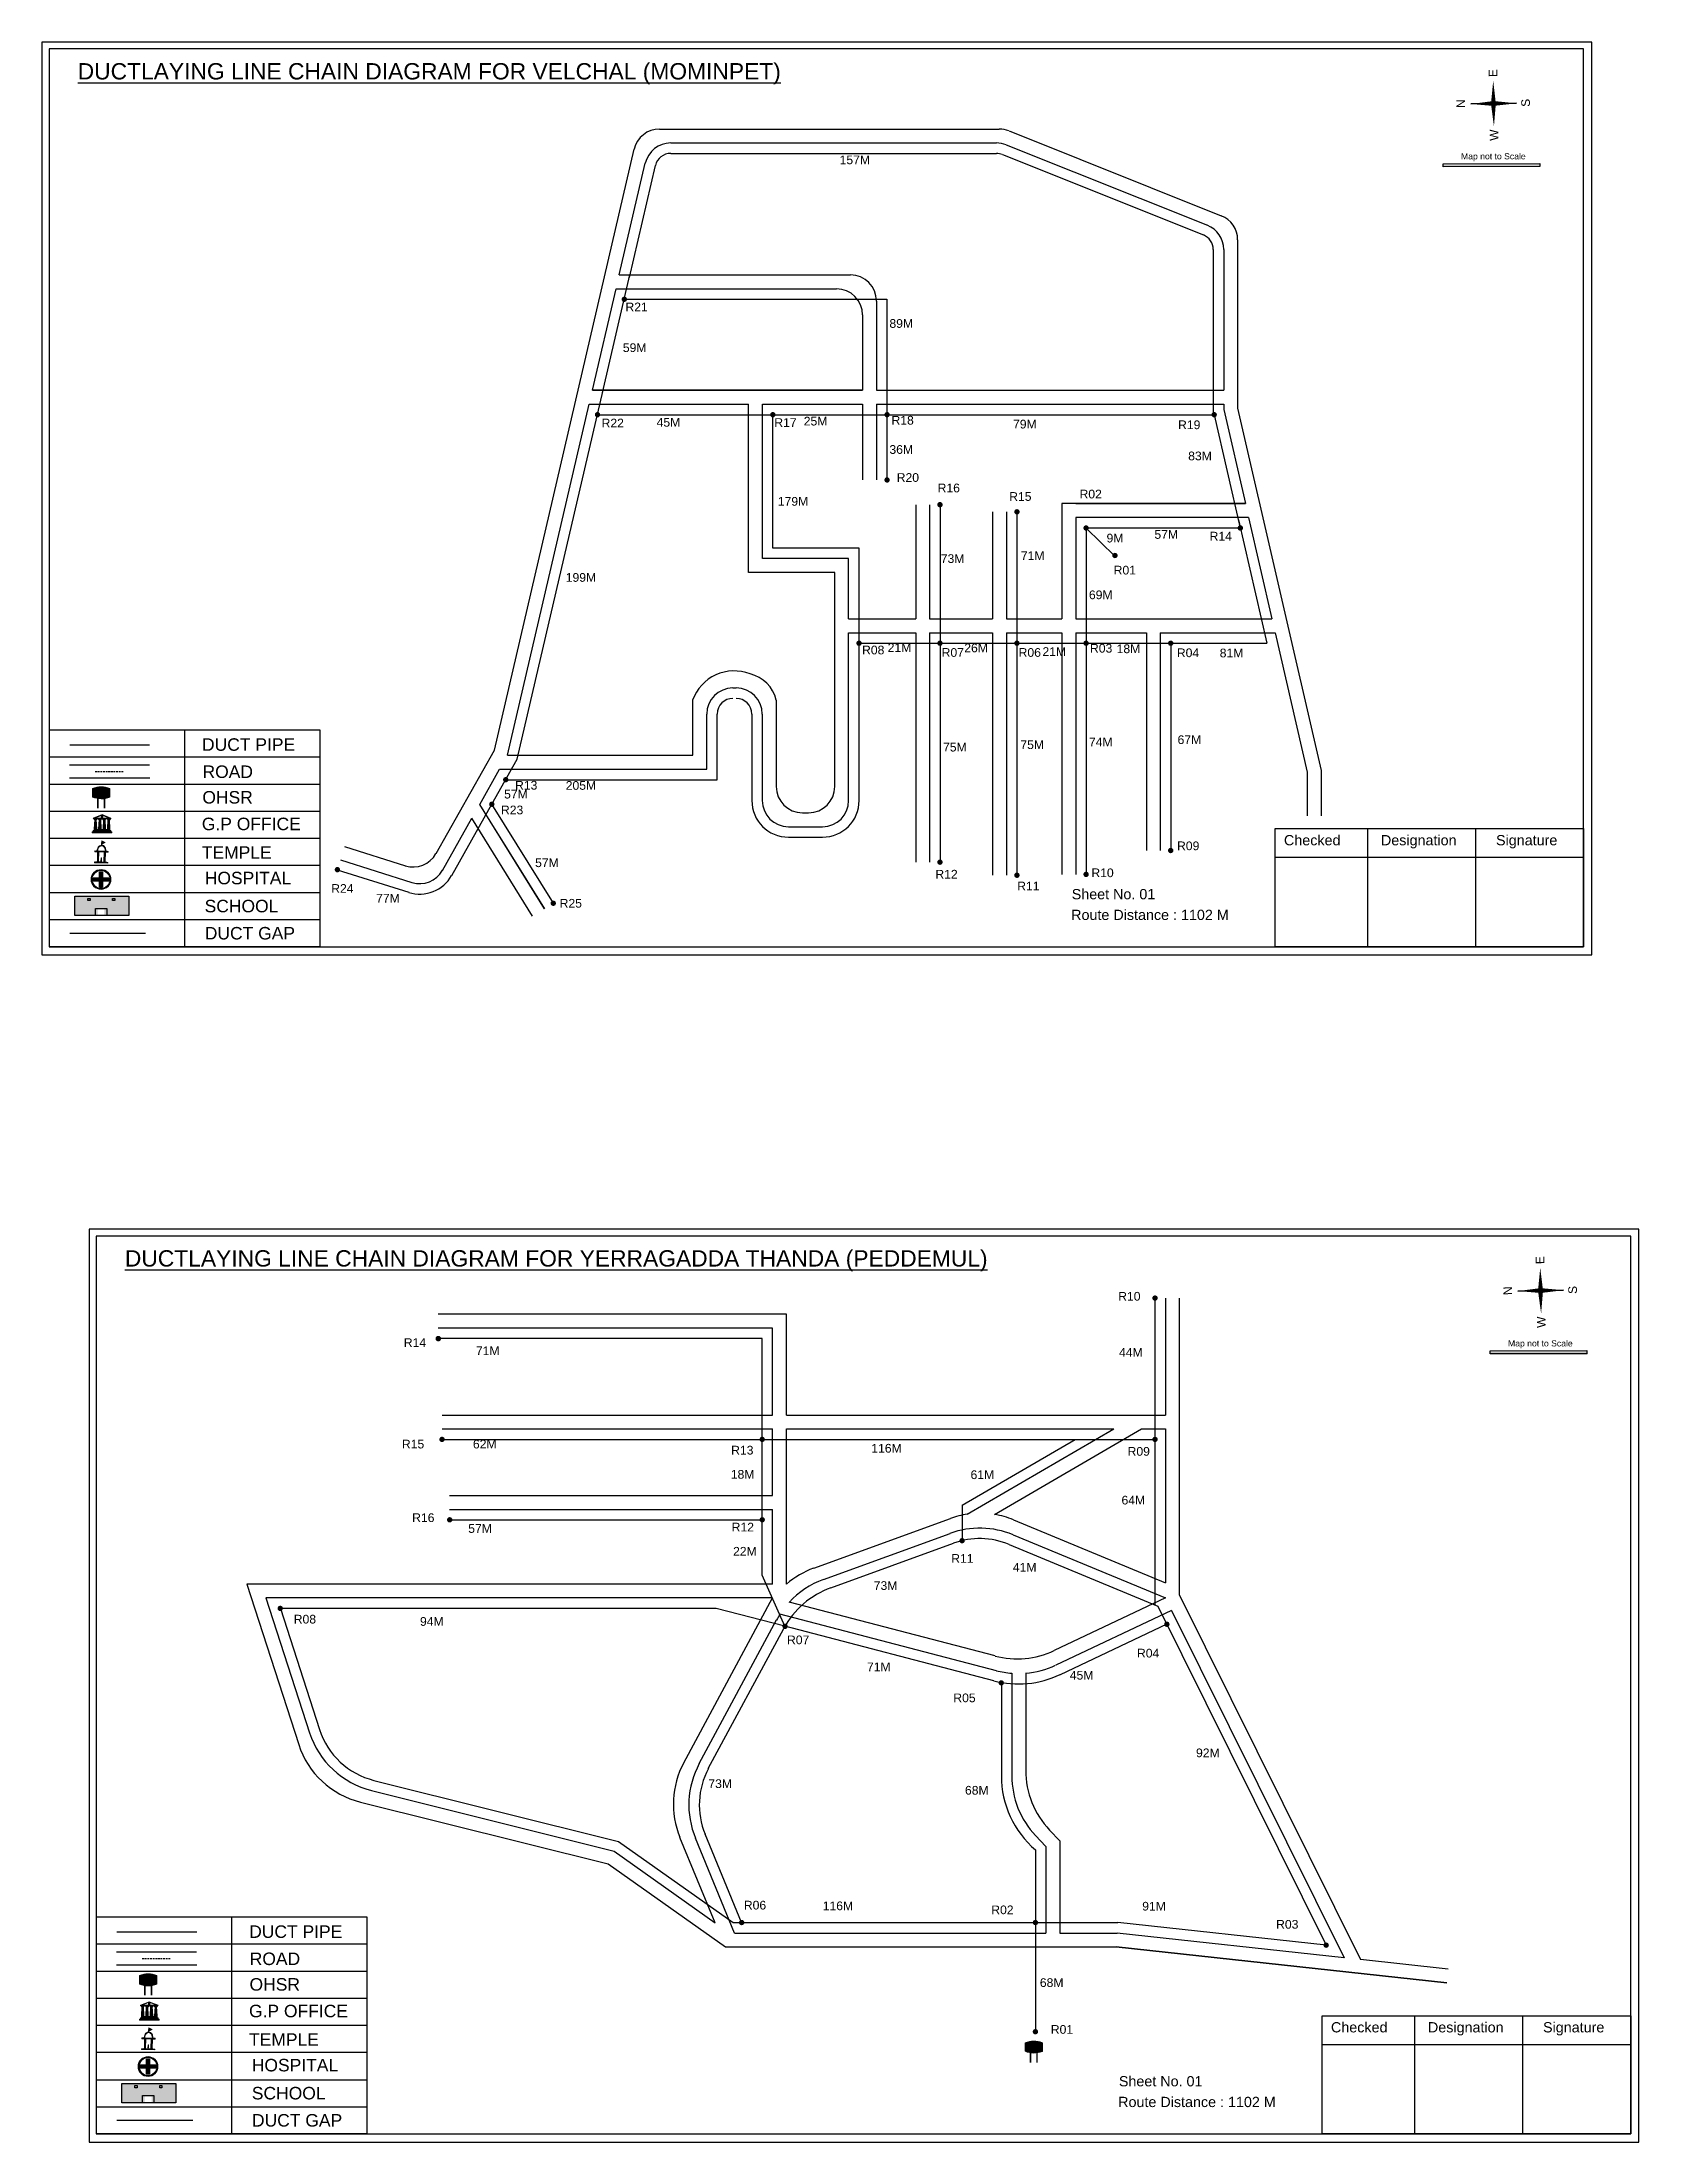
# Model space of a CAD drawing. Header units: inches. Extents: x 1000 to 5772, y 113 to 3122.
# Drawn here: x 1019 to 1937, y 1915 to 3122 of the extents above; entities that cross this region are included whole.
import ezdxf

# ---------------------------------------------------------------- set-up
doc = ezdxf.new("R2010")
doc.units = ezdxf.units.IN
doc.header["$MEASUREMENT"] = 0
doc.linetypes.add('DASHEDX2', pattern=[1.5, 1, -0.5])
for name, color, linetype in [('LANDMARK', 7, 'Continuous'), ('OHT', 7, 'Continuous'), ('pipe', 5, 'Continuous')]:
    doc.layers.add(name, color=color, linetype=linetype)
doc.styles.get("Standard").update_dxf_attribs({"font": 'arial.ttf'})

msp = doc.modelspace()

# ---------------------------------------------------------------- texts
at = {"color": 242, "true_color": 0xcd2027}
for s, p in [('%%UDUCTLAYING LINE CHAIN DIAGRAM FOR VELCHAL (MOMINPET)', (1039.8, 3100.2)), ('%%UDUCTLAYING LINE CHAIN DIAGRAM FOR YERRAGADDA THANDA (PEDDEMUL)', (1066.9, 2418.2))]:
    msp.add_text(s, height=9.375, dxfattribs=at).set_placement(p)
for s, p in [('E', (1855.2, 3101.6)), ('S', (1873.9, 3084.5)), ('N', (1836.6, 3083.8)), ('W', (1855.8, 3065)), ('E', (1882.2, 2419.6)), ('N', (1863.6, 2401.8)), ('S', (1900.9, 2402.5)), ('W', (1882.9, 2383))]:
    msp.add_text(s, height=4.95, rotation=91.0063).set_placement(p)
for s, height, p in [('157M', 5, (1477.4, 3051.5)), ('Map not to Scale', 3.542, (1834.3, 3054.3)), ('R21', 5, (1354.4, 2967)), ('89M', 5, (1506, 2957.5)), ('59M', 5, (1352.9, 2943.6)), ('R22', 5, (1340.7, 2900.3)), ('45M', 5, (1372.3, 2900.7)), ('R17', 5, (1439.9, 2900.6)), ('25M', 5, (1456.8, 2901.4)), ('R18', 5, (1507.2, 2901.9)), ('79M', 5, (1577, 2899.7)), ('R19', 5, (1671.8, 2899.3)), ('36M', 5, (1506, 2885.1)), ('83M', 5, (1677.6, 2881.4)), ('R20', 5, (1510.2, 2869)), ('179M', 5, (1441.9, 2855.3)), ('R16', 5, (1533.7, 2863)), ('R15', 5, (1574.8, 2858.1)), ('R02', 5, (1615.2, 2859.5)), ('9M', 5, (1630.7, 2834.2)), ('57M', 5, (1658.2, 2836.3)), ('R14', 5, (1689.9, 2835.3)), ('73M', 5, (1535.5, 2822.4)), ('71M', 5, (1581.5, 2824.1)), ('199M', 5, (1320.1, 2811.6)), ('R01', 5, (1634.8, 2815.8)), ('69M', 5, (1620.6, 2801.6)), ('R08', 5, (1490.3, 2769.9)), ('21M', 5, (1505, 2771.3)), ('26M', 5, (1549, 2771.1)), ('R03', 5, (1621.2, 2770.9)), ('18M', 5, (1636.5, 2770.6)), ('R07', 5, (1536, 2768.5)), ('R06', 5, (1580.2, 2768.5)), ('21M', 5, (1593.9, 2769)), ('R04', 5, (1671.1, 2768.3)), ('81M', 5, (1695.7, 2768.2)), ('DUCT PIPE', 7.18, (1111.2, 2714.5)), ('75M', 5, (1536.8, 2714.1)), ('75M', 5, (1581.2, 2715.5)), ('74M', 5, (1620.6, 2717)), ('67M', 5, (1671.5, 2718.4)), ('ROAD ', 7.18, (1111.5, 2698.9)), ('OHSR', 7.18, (1111.4, 2684.2)), ('57M', 5, (1284.7, 2687.1)), ('R13', 5, (1291, 2692.2)), ('205M', 5, (1320.1, 2692.1)), ('R23', 5, (1282.9, 2678)), ('G.P OFFICE', 7.18, (1111.1, 2668.9)), ('Checked', 5.89, (1732.6, 2660.2)), ('Designation', 5.886, (1788.3, 2660.2)), ('Signature', 5.89, (1854.4, 2660.2)), ('TEMPLE', 7.18, (1111.1, 2652.5)), ('R09', 5, (1671.2, 2657.4)), ('HOSPITAL', 7.18, (1112.8, 2637.8)), ('57M', 5, (1302.5, 2647.7)), ('R12', 5, (1532.4, 2641.1)), ('R10', 5, (1622, 2641.9)), ('R24', 5, (1185.4, 2632.9)), ('77M', 5, (1211.2, 2627.3)), ('R11', 5, (1579.4, 2634.3)), ('Sheet No. 01', 5.886, (1610.7, 2629.2)), ('SCHOOL', 7.18, (1112.7, 2621.7)), ('R25', 5, (1316.6, 2624.4)), ('Route Distance : 1102 M', 5.886, (1610.4, 2617.3)), ('DUCT GAP', 7.18, (1112.8, 2606.1)), ('R10', 5, (1637.4, 2398.6)), ('R14', 5, (1227.1, 2372)), ('71M', 5, (1268.5, 2367.3)), ('44M', 5, (1637.9, 2366.4)), ('Map not to Scale', 3.542, (1861.3, 2372.3)), ('R15', 5, (1226, 2313.7)), ('62M', 5, (1266.8, 2313.7)), ('R13', 5, (1415.1, 2310.2)), ('116M', 5, (1495.6, 2311.3)), ('R09', 5, (1642.8, 2309.5)), ('18M', 5, (1414.9, 2296.3)), ('61M', 5, (1552.6, 2296.1)), ('64M', 5, (1639.3, 2281.5)), ('R16', 5, (1231.9, 2271.4)), ('57M', 5, (1264.1, 2265.2)), ('R12', 5, (1415.4, 2266)), ('22M', 5, (1416.2, 2252.1)), ('R11', 5, (1541.5, 2248)), ('41M', 5, (1576.9, 2242.9)), ('73M', 5, (1497, 2232.4)), ('R08', 5, (1163.9, 2213.1)), ('94M', 5, (1236.4, 2211.8)), ('R07', 5, (1447.2, 2201.2)), ('R04', 5, (1648.2, 2193.6)), ('71M', 5, (1493.1, 2185.7)), ('45M', 5, (1609.6, 2180.9)), ('R05', 5, (1542.7, 2167.9)), ('92M', 5, (1682.1, 2136.3)), ('73M', 5, (1402, 2118.6)), ('68M', 5, (1549.4, 2114.8)), ('R06', 5, (1422.4, 2048.8)), ('116M', 5, (1467.7, 2048.4)), ('R02', 5, (1564.5, 2046.1)), ('91M', 5, (1651.2, 2048.2)), ('DUCT PIPE', 7.18, (1138.3, 2032.5)), ('R03', 5, (1728.1, 2037.8)), ('ROAD ', 7.18, (1138.6, 2016.9)), ('OHSR', 7.18, (1138.5, 2002.2)), ('68M', 5, (1592.4, 2004.3)), ('G.P OFFICE', 7.18, (1138.2, 1986.9)), ('R01', 5, (1598.7, 1977.4)), ('Checked', 5.89, (1759.6, 1978.2)), ('Designation', 5.886, (1815.3, 1978.2)), ('Signature', 5.89, (1881.4, 1978.2)), ('TEMPLE', 7.18, (1138.2, 1970.5)), ('HOSPITAL', 7.18, (1139.8, 1955.8)), ('SCHOOL', 7.18, (1139.8, 1939.7)), ('Sheet No. 01', 5.886, (1637.8, 1947.2)), ('DUCT GAP', 7.18, (1139.9, 1924.1)), ('Route Distance : 1102 M', 5.886, (1637.4, 1935.3))]:
    msp.add_text(s, height=height).set_placement(p)

# ---------------------------------------------------------------- blocks, each defined once
blk = doc.blocks.new('OHT')
at = {"linetype": 'Continuous', "lineweight": 0, "true_color": 0x0ffffc}
blk.add_hatch(color=4, dxfattribs=at).paths.add_polyline_path([(0.012, 1), (0, 1, 0.101323), (-0.4, 0.916), (-0.4, 0.525, 0.194075), (0.399, 0.521), (0.399, 0.921, 0.097877)])
at = {"color": 4, "linetype": 'Continuous', "lineweight": 0, "true_color": 0x0ffffc, "flags": 128}
for points in [[(-0.4, 0.525), (-0.4, 0.916)], [(0.399, 0.521), (0.399, 0.921)]]:
    blk.add_lwpolyline(points, dxfattribs=at)
at = {"color": 4, "linetype": 'Continuous', "lineweight": 0, "true_color": 0x0ffffc, "const_width": 0.075, "flags": 128}
for points in [[(-0.15, 0), (-0.15, 0.475)], [(0.15, 0), (0.15, 0.473)]]:
    blk.add_lwpolyline(points, dxfattribs=at)
at = {"color": 4, "linetype": 'Continuous', "lineweight": 0, "true_color": 0x0ffffc}
for centre, radius, start, end in [((0.006, -0.019), 1.019, 67.31091, 113.47108), ((0.004, 1.513), 1.068, 247.76824, 291.70073)]:
    blk.add_arc(centre, radius, start, end, dxfattribs=at)
blk = doc.blocks.new('Government_Office')
at = {"linetype": 'Continuous', "lineweight": 0, "true_color": 0xff0000}
for points in [[(-0.5, 0.05), (0.5, 0.05), (0.5, 0), (-0.5, 0)], [(-0.45, 0.08), (-0.45, 0.12), (0.45, 0.12), (0.45, 0.08)], [(-0.4, 0.14), (-0.4, 0.18), (0.4, 0.18), (0.4, 0.14)]]:
    blk.add_hatch(color=1, dxfattribs=at).paths.add_polyline_path(points)
h = blk.add_hatch(color=1, dxfattribs=at)
h.paths.add_polyline_path([(0.44, 0.72), (0.45, 0.75), (0, 0.93), (-0.45, 0.75), (-0.44, 0.72)])
h.paths.add_polyline_path([(0.36, 0.75), (-0.36, 0.75), (0, 0.9)], flags=16)
h.paths.add_polyline_path([(0, 0.78, -1), (0, 0.87, -1)], flags=0)
h = blk.add_hatch(color=1, dxfattribs=at)
edge = h.paths.add_edge_path()
edge.add_line((-0.27, 0.2), (-0.3, 0.68))
edge.add_line((-0.3, 0.68), (-0.29, 0.68))
edge.add_arc((-0.28, 0.69), 0.0176, 225.304, 441.5659)
edge.add_line((-0.28, 0.7), (-0.39, 0.7))
edge.add_arc((-0.39, 0.69), 0.0176, 98.4341, 314.696)
edge.add_line((-0.38, 0.68), (-0.37, 0.68))
edge.add_line((-0.37, 0.68), (-0.4, 0.2))
edge.add_line((-0.4, 0.2), (-0.27, 0.2))
h = blk.add_hatch(color=1, dxfattribs=at)
edge = h.paths.add_edge_path()
edge.add_line((-0.05, 0.2), (-0.07, 0.68))
edge.add_line((-0.07, 0.68), (-0.07, 0.68))
edge.add_arc((-0.05, 0.69), 0.0176, 225.304, 441.5659)
edge.add_line((-0.05, 0.7), (-0.17, 0.7))
edge.add_arc((-0.17, 0.69), 0.0176, 98.4341, 314.696)
edge.add_line((-0.16, 0.68), (-0.15, 0.68))
edge.add_line((-0.15, 0.68), (-0.18, 0.2))
edge.add_line((-0.18, 0.2), (-0.05, 0.2))
h = blk.add_hatch(color=1, dxfattribs=at)
edge = h.paths.add_edge_path()
edge.add_arc((0, 0.83), 0.0467, 90, 270)
edge.add_arc((0, 0.83), 0.0467, 270, 450)
h = blk.add_hatch(color=1, dxfattribs=at)
edge = h.paths.add_edge_path()
edge.add_line((0.18, 0.2), (0.15, 0.68))
edge.add_line((0.15, 0.68), (0.16, 0.68))
edge.add_arc((0.17, 0.69), 0.0176, 225.304, 441.5659)
edge.add_line((0.17, 0.7), (0.05, 0.7))
edge.add_arc((0.05, 0.69), 0.0176, 98.4341, 314.696)
edge.add_line((0.07, 0.68), (0.07, 0.68))
edge.add_line((0.07, 0.68), (0.05, 0.2))
edge.add_line((0.05, 0.2), (0.18, 0.2))
h = blk.add_hatch(color=1, dxfattribs=at)
edge = h.paths.add_edge_path()
edge.add_line((0.4, 0.2), (0.37, 0.68))
edge.add_line((0.37, 0.68), (0.38, 0.68))
edge.add_arc((0.39, 0.69), 0.0176, 225.304, 441.5659)
edge.add_line((0.4, 0.7), (0.28, 0.7))
edge.add_arc((0.28, 0.69), 0.0176, 98.4341, 314.696)
edge.add_line((0.29, 0.68), (0.3, 0.68))
edge.add_line((0.3, 0.68), (0.27, 0.2))
edge.add_line((0.27, 0.2), (0.4, 0.2))
at = {"color": 1, "linetype": 'Continuous', "lineweight": 0, "true_color": 0xff0000, "flags": 128}
for points in [[(-0.5, 0.05), (0.5, 0.05), (0.5, 0), (-0.5, 0)], [(-0.45, 0.75), (-0.44, 0.72), (0.44, 0.72), (0.45, 0.75), (0, 0.93)], [(-0.45, 0.08), (-0.45, 0.12), (0.45, 0.12), (0.45, 0.08)], [(-0.4, 0.14), (-0.4, 0.18), (0.4, 0.18), (0.4, 0.14)], [(-0.36, 0.75), (0.36, 0.75), (0, 0.9)]]:
    blk.add_lwpolyline(points, close=True, dxfattribs=at)
for points in [[(-0.27, 0.2), (-0.3, 0.68), (-0.29, 0.68, 1.379694), (-0.28, 0.7), (-0.39, 0.7, 1.379694), (-0.38, 0.68), (-0.37, 0.68), (-0.4, 0.2)], [(-0.05, 0.2), (-0.07, 0.68), (-0.07, 0.68, 1.379694), (-0.05, 0.7), (-0.17, 0.7, 1.379694), (-0.16, 0.68), (-0.15, 0.68), (-0.18, 0.2)], [(0, 0.87, 1), (0, 0.78, 1)], [(0.18, 0.2), (0.15, 0.68), (0.16, 0.68, 1.379694), (0.17, 0.7), (0.05, 0.7, 1.379694), (0.07, 0.68), (0.07, 0.68), (0.05, 0.2)], [(0.4, 0.2), (0.37, 0.68), (0.38, 0.68, 1.379694), (0.4, 0.7), (0.28, 0.7, 1.379694), (0.29, 0.68), (0.3, 0.68), (0.27, 0.2)]]:
    blk.add_lwpolyline(points, format="xyb", close=True, dxfattribs=at)
blk = doc.blocks.new('Temple')
at = {"linetype": 'Continuous', "lineweight": 0, "true_color": 0xe66000}
blk.add_hatch(color=32, dxfattribs=at).paths.add_polyline_path([(-0.006, 1), (0.147, 0.931), (0, 0.85)])
at = {"linetype": 'Continuous', "lineweight": 0, "true_color": 0xff0000}
h = blk.add_hatch(color=1, dxfattribs=at)
edge = h.paths.add_edge_path()
edge.add_line((0.175, 0.49), (0.225, 0.49))
edge.add_line((0.225, 0.49), (0.225, 0.497))
edge.add_line((0.225, 0.497), (0.307, 0.497))
edge.add_line((0.307, 0.497), (0.307, 0.533))
edge.add_line((0.307, 0.533), (0.257, 0.533))
edge.add_line((0.257, 0.533), (0.257, 0.54))
edge.add_line((0.257, 0.54), (0.2, 0.54))
edge.add_spline(control_points=[(0.2, 0.54), (0.2, 0.589), (0.19, 0.638), (0.142, 0.743), (0.092, 0.79), (0.027, 0.805), (0.02, 0.806), (0.012, 0.806)], knot_values=[4.712389, 4.712389, 4.712389, 4.712389, 5.278166, 5.278166, 6.117402, 6.117402, 6.223801, 6.223801, 6.223801, 6.223801], degree=3, periodic=0)
edge.add_line((0.012, 0.806), (0.012, 0.79))
edge.add_line((0.012, 0.79), (-0.012, 0.79))
edge.add_line((-0.012, 0.79), (-0.012, 0.806))
edge.add_spline(control_points=[(-0.012, 0.806), (-0.055, 0.802), (-0.096, 0.781), (-0.171, 0.699), (-0.197, 0.628), (-0.2, 0.55), (-0.2, 0.545), (-0.2, 0.54)], knot_values=[6.343965, 6.343965, 6.343965, 6.343965, 6.956638, 6.956638, 7.795874, 7.795874, 7.853982, 7.853982, 7.853982, 7.853982], degree=3, periodic=0)
edge.add_line((-0.2, 0.54), (-0.257, 0.54))
edge.add_line((-0.257, 0.54), (-0.257, 0.533))
edge.add_line((-0.257, 0.533), (-0.307, 0.533))
edge.add_line((-0.307, 0.533), (-0.307, 0.497))
edge.add_line((-0.307, 0.497), (-0.225, 0.497))
edge.add_line((-0.225, 0.497), (-0.225, 0.49))
edge.add_line((-0.225, 0.49), (-0.175, 0.49))
edge.add_line((-0.175, 0.49), (-0.175, 0.07))
edge.add_arc((-0.205, 0.07), 0.03, -90, 0, ccw=False)
edge.add_line((-0.205, 0.04), (-0.257, 0.04))
edge.add_line((-0.257, 0.04), (-0.257, 0.033))
edge.add_line((-0.257, 0.033), (-0.307, 0.033))
edge.add_line((-0.307, 0.033), (-0.307, 0))
edge.add_line((-0.307, 0), (0.307, 0))
edge.add_line((0.307, 0), (0.307, 0.033))
edge.add_line((0.307, 0.033), (0.257, 0.033))
edge.add_line((0.257, 0.033), (0.257, 0.04))
edge.add_line((0.257, 0.04), (0.205, 0.04))
edge.add_arc((0.205, 0.07), 0.03, 180, 270, ccw=False)
edge.add_line((0.175, 0.07), (0.175, 0.49))
h.paths.add_polyline_path([(0.125, 0.07, -0.414214), (0.095, 0.04), (0.05, 0.04), (0.05, 0.033), (-0.05, 0.033), (-0.05, 0.04), (-0.095, 0.04, -0.414214), (-0.125, 0.07), (-0.125, 0.497), (0.125, 0.497)], flags=16)
edge = h.paths.add_edge_path(flags=16)
edge.add_ellipse((0, 0.54), major_axis=(0, 0.242), ratio=0.722808, start_angle=270, end_angle=450, ccw=False)
edge.add_line((0.175, 0.54), (-0.175, 0.54))
h.paths.add_polyline_path([(0.012, 0.23), (0.012, 0.07), (-0.012, 0.07), (-0.012, 0.23)], flags=0)
h = blk.add_hatch(color=1, dxfattribs=at)
edge = h.paths.add_edge_path()
edge.add_line((0.012, 0.857), (0, 0.85))
edge.add_line((0, 0.85), (-0.003, 0.925))
edge.add_line((-0.003, 0.925), (-0.012, 0.925))
edge.add_line((-0.012, 0.925), (-0.012, 0.806))
edge.add_spline(control_points=[(-0.012, 0.806), (-0.004, 0.807), (0.004, 0.807), (0.012, 0.806)], knot_values=[6.223801, 6.223801, 6.223801, 6.223801, 6.343965, 6.343965, 6.343965, 6.343965], degree=3, periodic=0)
edge.add_line((0.012, 0.806), (0.012, 0.857))
h = blk.add_hatch(color=1, dxfattribs=at)
edge = h.paths.add_edge_path()
edge.add_line((0.012, 0.79), (0.012, 0.806))
edge.add_spline(control_points=[(0.012, 0.806), (0.004, 0.807), (-0.004, 0.807), (-0.012, 0.806)], knot_values=[6.223801, 6.223801, 6.223801, 6.223801, 6.343965, 6.343965, 6.343965, 6.343965], degree=3, periodic=0)
edge.add_line((-0.012, 0.806), (-0.012, 0.79))
edge.add_line((-0.012, 0.79), (0.012, 0.79))
at = {"color": 32, "linetype": 'Continuous', "lineweight": 0, "true_color": 0xe66000, "flags": 128}
blk.add_lwpolyline([(-0.006, 1), (0.147, 0.931), (0, 0.85), (-0.006, 1)], dxfattribs=at)
at = {"color": 1, "linetype": 'Continuous', "lineweight": 0, "true_color": 0xff0000, "flags": 128}
blk.add_lwpolyline([(0.2, 0.54), (0.257, 0.54), (0.257, 0.533), (0.307, 0.533), (0.307, 0.497), (0.225, 0.497), (0.225, 0.49), (0.175, 0.49), (0.175, 0.07, 0.414214), (0.205, 0.04), (0.257, 0.04), (0.257, 0.033), (0.307, 0.033), (0.307, 0), (-0.307, 0), (-0.307, 0.033), (-0.257, 0.033), (-0.257, 0.04), (-0.205, 0.04, 0.414214), (-0.175, 0.07), (-0.175, 0.49), (-0.225, 0.49), (-0.225, 0.497), (-0.307, 0.497), (-0.307, 0.533), (-0.257, 0.533), (-0.257, 0.54), (-0.2, 0.54)], format="xyb", dxfattribs=at)
blk.add_lwpolyline([(-0.175, 0.54), (0.175, 0.54)], dxfattribs=at)
blk.add_lwpolyline([(0.125, 0.497), (0.125, 0.07, -0.414214), (0.095, 0.04), (0.05, 0.04), (0.05, 0.033), (-0.05, 0.033), (-0.05, 0.04), (-0.095, 0.04, -0.414214), (-0.125, 0.07), (-0.125, 0.497)], format="xyb", close=True, dxfattribs=at)
for points in [[(0.012, 0.925), (-0.012, 0.925), (-0.012, 0.79), (0.012, 0.79)], [(0.012, 0.23), (-0.012, 0.23), (-0.012, 0.07), (0.012, 0.07)]]:
    blk.add_lwpolyline(points, close=True, dxfattribs=at)
at = {"color": 1, "linetype": 'Continuous', "lineweight": 0, "true_color": 0xff0000}
blk.add_ellipse((0, 0.54), major_axis=(0, 0.242), ratio=0.722808, start_param=4.712389, end_param=7.853982, dxfattribs=at)
blk.add_open_spline([(0.2, 0.54), (0.2, 0.589), (0.19, 0.638), (0.142, 0.743), (0.092, 0.79), (-0.023, 0.816), (-0.085, 0.794), (-0.171, 0.699), (-0.197, 0.628), (-0.2, 0.55), (-0.2, 0.545), (-0.2, 0.54)], degree=3, knots=[4.712389, 4.712389, 4.712389, 4.712389, 5.278166, 5.278166, 6.117402, 6.117402, 6.956638, 6.956638, 7.795874, 7.795874, 7.853982, 7.853982, 7.853982, 7.853982], dxfattribs=at)
blk = doc.blocks.new('*U5')
at = {"color": 0, "linetype": 'DASHEDX2', "transparency": 16777216}
blk.add_line((-8.2, 0), (8, 0), dxfattribs=at)
blk = doc.blocks.new('Hospital')
at = {"linetype": 'Continuous', "lineweight": 0, "true_color": 0x000000}
h = blk.add_hatch(color=18, dxfattribs=at)
h.paths.add_polyline_path([(-0.5, 0, 1), (0.5, 0, 1)])
h.paths.add_polyline_path([(0.45, 0, -1), (-0.45, 0, -1)], flags=16)
at = {"linetype": 'Continuous', "true_color": 0xff0000}
blk.add_hatch(color=1, dxfattribs=at).paths.add_polyline_path([(-0.39, 0.08), (-0.08, 0.08), (-0.08, 0.39), (0.08, 0.39), (0.08, 0.08), (0.39, 0.08), (0.39, -0.08), (0.08, -0.08), (0.08, -0.39), (-0.08, -0.39), (-0.08, -0.08), (-0.39, -0.08)])
at = {"color": 1, "linetype": 'Continuous', "true_color": 0xff0000, "flags": 128}
blk.add_lwpolyline([(-0.39, 0.08), (-0.08, 0.08), (-0.08, 0.39), (0.08, 0.39), (0.08, 0.08), (0.39, 0.08), (0.39, -0.08), (0.08, -0.08), (0.08, -0.39), (-0.08, -0.39), (-0.08, -0.08), (-0.39, -0.08)], close=True, dxfattribs=at)
at = {"color": 18, "linetype": 'Continuous', "lineweight": 0, "true_color": 0x000000}
for radius in [0.5, 0.446]:
    blk.add_circle((0, 0), radius, dxfattribs=at)
blk = doc.blocks.new('*U6')
at = {"color": 0, "linetype": 'DASHEDX2', "transparency": 16777216}
blk.add_line((-8.2, 0), (8, 0), dxfattribs=at)

# ---------------------------------------------------------------- hatches: boundary and pattern name
at = {"true_color": 0x0093dd}
h = msp.add_hatch(color=142, dxfattribs=at)
h.dxf.hatch_style = 1
h.paths.add_polyline_path([(1824.1, 3051.8), (1824.1, 3050), (1879.6, 3050.1), (1879.6, 3052)])
at = {"ltscale": 0.5}
h = msp.add_hatch(color=5, dxfattribs=at)
h.dxf.hatch_style = 1
h.paths.add_polyline_path([(1355.3, 2973.9, 1), (1352.2, 2973.9, 1)])
h = msp.add_hatch(color=5, dxfattribs=at)
h.dxf.hatch_style = 1
h.paths.add_polyline_path([(1339.9, 2907.6, 1), (1336.8, 2907.6, 1)])
h = msp.add_hatch(color=5, dxfattribs=at)
h.dxf.hatch_style = 1
h.paths.add_polyline_path([(1440.6, 2907.6, 1), (1437.5, 2907.6, 1)])
h = msp.add_hatch(color=5, dxfattribs=at)
h.dxf.hatch_style = 1
h.paths.add_polyline_path([(1506.2, 2907.6, 1), (1503.1, 2907.6, 1)])
h = msp.add_hatch(color=5, dxfattribs=at)
h.dxf.hatch_style = 1
h.paths.add_polyline_path([(1694.1, 2907.6, 1), (1691, 2907.6, 1)])
h = msp.add_hatch(color=5, dxfattribs=at)
h.dxf.hatch_style = 1
h.paths.add_polyline_path([(1506.2, 2870.1, 1), (1503.1, 2870.1, 1)])
h = msp.add_hatch(color=5, dxfattribs=at)
h.dxf.hatch_style = 1
h.paths.add_polyline_path([(1536.6, 2855.9, 1), (1533.5, 2855.9, 1)])
h = msp.add_hatch(color=5, dxfattribs=at)
h.dxf.hatch_style = 1
h.paths.add_polyline_path([(1580.8, 2851.8, 1), (1577.7, 2851.8, 1)])
h = msp.add_hatch(color=5, dxfattribs=at)
h.dxf.hatch_style = 1
h.paths.add_polyline_path([(1620.5, 2842.5, 1), (1617.4, 2842.5, 1)])
h = msp.add_hatch(color=5, dxfattribs=at)
h.dxf.hatch_style = 1
h.paths.add_polyline_path([(1709.1, 2842.5, 1), (1706, 2842.5, 1)])
h = msp.add_hatch(color=5, dxfattribs=at)
h.dxf.hatch_style = 1
h.paths.add_polyline_path([(1637.1, 2826.7, 1), (1634, 2826.7, 1)])
h = msp.add_hatch(color=5, dxfattribs=at)
h.dxf.hatch_style = 1
h.paths.add_polyline_path([(1490.1, 2776.3, 1), (1487, 2776.3, 1)])
h = msp.add_hatch(color=5, dxfattribs=at)
h.dxf.hatch_style = 1
h.paths.add_polyline_path([(1536.6, 2776.3, 1), (1533.5, 2776.3, 1)])
h = msp.add_hatch(color=5, dxfattribs=at)
h.dxf.hatch_style = 1
h.paths.add_polyline_path([(1580.8, 2776.3, 1), (1577.7, 2776.3, 1)])
h = msp.add_hatch(color=5, dxfattribs=at)
h.dxf.hatch_style = 1
h.paths.add_polyline_path([(1620.5, 2776.3, 1), (1617.4, 2776.3, 1)])
h = msp.add_hatch(color=5, dxfattribs=at)
h.dxf.hatch_style = 1
h.paths.add_polyline_path([(1669.1, 2776.3, 1), (1666, 2776.3, 1)])
h = msp.add_hatch(color=5, dxfattribs=at)
h.dxf.hatch_style = 1
h.paths.add_polyline_path([(1287.2, 2697.9, 1), (1284.1, 2697.9, 1)])
h = msp.add_hatch(color=5, dxfattribs=at)
h.dxf.hatch_style = 1
h.paths.add_polyline_path([(1279.2, 2683.8, 1), (1276.1, 2683.8, 1)])
h = msp.add_hatch(color=5, dxfattribs=at)
h.dxf.hatch_style = 1
h.paths.add_polyline_path([(1669.1, 2657.2, 1), (1666, 2657.2, 1)])
h = msp.add_hatch(color=5, dxfattribs=at)
h.dxf.hatch_style = 1
h.paths.add_polyline_path([(1190.5, 2646.2, 1), (1187.4, 2646.2, 1)])
h = msp.add_hatch(color=5, dxfattribs=at)
h.dxf.hatch_style = 1
h.paths.add_polyline_path([(1536.6, 2650.5, 1), (1533.5, 2650.5, 1)])
h = msp.add_hatch(color=5, dxfattribs=at)
h.dxf.hatch_style = 1
h.paths.add_polyline_path([(1580.8, 2643, 1), (1577.7, 2643, 1)])
h = msp.add_hatch(color=5, dxfattribs=at)
h.dxf.hatch_style = 1
h.paths.add_polyline_path([(1620.5, 2643.5, 1), (1617.4, 2643.5, 1)])
at = {"true_color": 0xc8c92d}
h = msp.add_hatch(color=52, dxfattribs=at)
h.dxf.hatch_style = 1
h.paths.add_polyline_path([(1044.3, 2630.9), (1038.1, 2630.9), (1038.1, 2619.8), (1044.3, 2619.8)])
h.paths.add_polyline_path([(1069.1, 2630.9), (1063, 2630.9), (1063, 2619.8), (1069.1, 2619.8)])
at = {"true_color": 0x293189}
h = msp.add_hatch(color=177, dxfattribs=at)
h.dxf.hatch_style = 1
h.paths.add_polyline_path([(1063, 2630.9), (1044.3, 2630.9), (1044.3, 2619.8), (1051.3, 2619.8), (1051.3, 2623.4), (1055.1, 2623.4), (1055.1, 2619.8), (1063, 2619.8)])
h.paths.add_polyline_path([(1046.9, 2628.4), (1045.6, 2628.4), (1045.6, 2629.7), (1046.9, 2629.7)], flags=16)
h.paths.add_polyline_path([(1059.8, 2628.4), (1059.8, 2629.7), (1061.2, 2629.7), (1061.2, 2628.4)], flags=16)
at = {"ltscale": 0.5}
h = msp.add_hatch(color=5, dxfattribs=at)
h.dxf.hatch_style = 1
h.paths.add_polyline_path([(1314.5, 2626.9, 1), (1311.4, 2626.9, 1)])
h = msp.add_hatch(color=5, dxfattribs=at)
h.dxf.hatch_style = 1
h.paths.add_polyline_path([(1660.1, 2400.1, 1), (1657, 2400.1, 1)])
h = msp.add_hatch(color=5, dxfattribs=at)
h.dxf.hatch_style = 1
h.paths.add_polyline_path([(1248.5, 2376.8, 1), (1245.3, 2376.8, 1)])
at = {"true_color": 0x0093dd}
h = msp.add_hatch(color=142, dxfattribs=at)
h.dxf.hatch_style = 1
h.paths.add_polyline_path([(1851.1, 2369.8), (1851.1, 2368), (1906.6, 2368.1), (1906.6, 2370)])
at = {"ltscale": 0.5}
h = msp.add_hatch(color=5, dxfattribs=at)
h.dxf.hatch_style = 1
h.paths.add_polyline_path([(1250.6, 2318.9, 1), (1247.5, 2318.9, 1)])
h = msp.add_hatch(color=5, dxfattribs=at)
h.dxf.hatch_style = 1
h.paths.add_polyline_path([(1434.5, 2318.9, 1), (1431.4, 2318.9, 1)])
h = msp.add_hatch(color=5, dxfattribs=at)
h.dxf.hatch_style = 1
h.paths.add_polyline_path([(1660.1, 2318.9, 1), (1657, 2318.9, 1)])
h = msp.add_hatch(color=5, dxfattribs=at)
h.dxf.hatch_style = 1
h.paths.add_polyline_path([(1255, 2272.7, 1), (1251.9, 2272.7, 1)])
h = msp.add_hatch(color=5, dxfattribs=at)
h.dxf.hatch_style = 1
h.paths.add_polyline_path([(1434.5, 2272.7, 1), (1431.4, 2272.7, 1)])
h = msp.add_hatch(color=5, dxfattribs=at)
h.dxf.hatch_style = 1
h.paths.add_polyline_path([(1549.3, 2260.7, 1), (1546.2, 2260.7, 1)])
h = msp.add_hatch(color=5, dxfattribs=at)
h.dxf.hatch_style = 1
h.paths.add_polyline_path([(1157.7, 2221.8, 1), (1154.6, 2221.8, 1)])
h = msp.add_hatch(color=5, dxfattribs=at)
h.dxf.hatch_style = 1
h.paths.add_polyline_path([(1447.6, 2211.5, 1), (1444.5, 2211.5, 1)])
h = msp.add_hatch(color=5, dxfattribs=at)
h.dxf.hatch_style = 1
h.paths.add_polyline_path([(1666.9, 2212.7, 1), (1663.8, 2212.7, 1)])
h = msp.add_hatch(color=5, dxfattribs=at)
h.dxf.hatch_style = 1
h.paths.add_polyline_path([(1571.8, 2179, 1), (1568.7, 2179, 1)])
h = msp.add_hatch(color=5, dxfattribs=at)
h.dxf.hatch_style = 1
h.paths.add_polyline_path([(1422.7, 2041.3, 1), (1419.6, 2041.3, 1)])
h = msp.add_hatch(color=5, dxfattribs=at)
h.dxf.hatch_style = 1
h.paths.add_polyline_path([(1591.4, 2041.3, 1), (1588.3, 2041.3, 1)])
h = msp.add_hatch(color=5, dxfattribs=at)
h.dxf.hatch_style = 1
h.paths.add_polyline_path([(1758.4, 2028.3, 1), (1755.3, 2028.3, 1)])
h = msp.add_hatch(color=5, dxfattribs=at)
h.dxf.hatch_style = 1
h.paths.add_polyline_path([(1591.4, 1978.6, 1), (1588.3, 1978.6, 1)])
at = {"true_color": 0xc8c92d}
h = msp.add_hatch(color=52, dxfattribs=at)
h.dxf.hatch_style = 1
h.paths.add_polyline_path([(1071.3, 1948.9), (1065.2, 1948.9), (1065.2, 1937.8), (1071.3, 1937.8)])
h.paths.add_polyline_path([(1096.2, 1948.9), (1090, 1948.9), (1090, 1937.8), (1096.2, 1937.8)])
at = {"true_color": 0x293189}
h = msp.add_hatch(color=177, dxfattribs=at)
h.dxf.hatch_style = 1
h.paths.add_polyline_path([(1090, 1948.9), (1071.3, 1948.9), (1071.3, 1937.8), (1078.3, 1937.8), (1078.3, 1941.5), (1082.2, 1941.5), (1082.2, 1937.8), (1090, 1937.8)])
h.paths.add_polyline_path([(1074, 1946.4), (1072.6, 1946.4), (1072.6, 1947.7), (1074, 1947.7)], flags=16)
h.paths.add_polyline_path([(1086.9, 1946.4), (1086.9, 1947.7), (1088.2, 1947.7), (1088.2, 1946.4)], flags=16)

# ---------------------------------------------------------------- linework, layer by layer
for p, q in [((1866.2, 3086.5), (1839.9, 3086.1)), ((1839.9, 3086.1), (1866.2, 3086.5)), ((1866.2, 3086.5), (1839.9, 3086.1)), ((1853, 3086.3), (1866.2, 3086.5)), ((1374, 3071.7), (1569.1, 3071.7)), ((1574.7, 3070.6), (1696.6, 3021.9)), ((1279.1, 2714.8), (1359.4, 3060.1)), ((1380.4, 3063.7), (1567.5, 3063.7)), ((1573.1, 3062.6), (1688.6, 3016.5)), ((1350.8, 2987.9), (1365.8, 3052.1)), ((1706, 3008), (1706, 2911.4)), ((1698, 3002.5), (1698, 2921.6)), ((1350.8, 2987.9), (1483.6, 2987.9)), ((1335.4, 2921.6), (1349, 2979.9)), ((1349, 2979.9), (1475.6, 2979.9)), ((1498.6, 2972.9), (1498.6, 2921.6)), ((1490.6, 2964.9), (1490.6, 2921.6)), ((1490.6, 2921.6), (1335.4, 2921.6)), ((1335.4, 2921.6), (1490.6, 2921.6)), ((1498.6, 2921.6), (1698, 2921.6)), ((1286.7, 2711.9), (1333.6, 2913.6)), ((1333.6, 2913.6), (1425.1, 2913.6)), ((1425.1, 2816.9), (1425.1, 2913.6)), ((1433.1, 2913.6), (1490.6, 2913.6)), ((1433.1, 2824.9), (1433.1, 2913.6)), ((1490.6, 2913.6), (1490.6, 2870.1)), ((1498.6, 2913.6), (1698, 2913.6)), ((1498.6, 2913.6), (1498.6, 2870.1)), ((1698, 2913.6), (1698, 2910.5)), ((1698, 2910.5), (1710.5, 2856.5)), ((1706, 2911.4), (1754, 2703.1)), ((1521.1, 2855.9), (1521.1, 2790.3)), ((1529.1, 2855.9), (1529.1, 2790.3)), ((1565.2, 2851.8), (1565.2, 2790.3)), ((1573.2, 2851.8), (1573.2, 2790.3)), ((1710.5, 2856.5), (1605, 2856.5)), ((1605, 2856.5), (1605, 2790.3)), ((1613, 2856.5), (1710.5, 2856.5)), ((1712.3, 2848.5), (1613, 2848.5)), ((1613, 2848.5), (1613, 2790.3)), ((1712.3, 2848.5), (1725.7, 2790.3)), ((1482.6, 2824.9), (1433.1, 2824.9)), ((1482.6, 2790.3), (1482.6, 2824.9)), ((1474.6, 2816.9), (1425.1, 2816.9)), ((1474.6, 2693.9), (1474.6, 2816.9)), ((1482.6, 2790.3), (1521.1, 2790.3)), ((1529.1, 2790.3), (1565.2, 2790.3)), ((1573.2, 2790.3), (1605, 2790.3)), ((1613, 2790.3), (1725.7, 2790.3)), ((1482.6, 2685.9), (1482.6, 2782.3)), ((1482.6, 2782.3), (1521.1, 2782.3)), ((1521.1, 2782.3), (1521.1, 2650.5)), ((1529.1, 2782.3), (1565.2, 2782.3)), ((1529.1, 2782.3), (1529.1, 2650.5)), ((1565.2, 2782.3), (1565.2, 2643)), ((1573.2, 2782.3), (1605, 2782.3)), ((1573.2, 2782.3), (1573.2, 2643)), ((1605, 2782.3), (1605, 2643.5)), ((1613, 2782.3), (1653.6, 2782.3)), ((1613, 2782.3), (1613, 2643.5)), ((1653.6, 2782.3), (1653.6, 2657.2)), ((1661.6, 2782.3), (1727.6, 2782.3)), ((1661.6, 2782.3), (1661.6, 2657.2)), ((1727.6, 2782.3), (1746, 2702.2)), ((1393.1, 2711.9), (1393.1, 2743.6)), ((1416.1, 2750.6), (1418, 2750.6)), ((1441, 2743.6), (1441, 2693.9)), ((1401.1, 2703.9), (1401.1, 2735.6)), ((1433, 2735.6), (1433, 2685.9)), ((1023.4, 2726.3), (1023.4, 2603.1)), ((1101.2, 2726.3), (1101.2, 2601.9)), ((1245.6, 2655.4), (1279.1, 2714.8)), ((1179, 2710.8), (1023.4, 2710.8)), ((1035.1, 2706.5), (1081, 2706.5)), ((1270.7, 2683.6), (1282.1, 2703.9)), ((1282.1, 2703.9), (1401.1, 2703.9)), ((1286.7, 2711.9), (1393.1, 2711.9)), ((1754, 2703.1), (1754, 2677.1)), ((1179, 2695.2), (1023.4, 2695.2)), ((1035.1, 2699), (1081.2, 2699)), ((1746, 2702.2), (1746, 2677.1)), ((1179, 2679.7), (1023.4, 2679.7)), ((1307.9, 2623.7), (1270.7, 2683.6)), ((1456, 2678.9), (1459.6, 2678.9)), ((1249.4, 2645.8), (1266.2, 2675.7)), ((1301.1, 2619.5), (1266.2, 2675.7)), ((1277.5, 2672.6), (1307.9, 2623.7)), ((1448, 2670.9), (1467.6, 2670.9)), ((1179, 2664.1), (1023.4, 2664.1)), ((1193.1, 2659.6), (1228, 2648.5)), ((1179, 2648.6), (1023.4, 2648.6)), ((1190.7, 2651.9), (1231.8, 2638.9)), ((1023.4, 2633), (1179, 2633)), ((1023.4, 2617.5), (1179, 2617.5)), ((1023.4, 2603.1), (1023.4, 2601.9)), ((1023.4, 2602.9), (1023.4, 2601.9)), ((1179, 2601.9), (1023.4, 2601.9)), ((1893.2, 2404.6), (1866.9, 2404.1)), ((1866.9, 2404.1), (1893.2, 2404.6)), ((1893.2, 2404.6), (1866.9, 2404.1)), ((1880.1, 2404.3), (1893.2, 2404.6)), ((1446.9, 2390.8), (1246.9, 2390.8)), ((1446.9, 2332.9), (1446.9, 2390.8)), ((1664.5, 2400.1), (1664.5, 2332.9)), ((1672.5, 2400.1), (1672.5, 2229.7)), ((1438.9, 2382.8), (1246.9, 2382.8)), ((1438.9, 2332.9), (1438.9, 2382.8)), ((1249.1, 2332.9), (1438.9, 2332.9)), ((1446.9, 2332.9), (1664.5, 2332.9)), ((1249.1, 2324.9), (1438.9, 2324.9)), ((1438.9, 2286.7), (1438.9, 2324.9)), ((1446.9, 2235.7), (1446.9, 2324.9)), ((1446.9, 2324.9), (1634.9, 2324.9)), ((1550.7, 2275.9), (1634.9, 2324.9)), ((1566.4, 2275.8), (1650.8, 2324.9)), ((1650.8, 2324.9), (1664.5, 2324.9)), ((1664.5, 2324.9), (1664.5, 2236.5)), ((1253.4, 2286.7), (1438.9, 2286.7)), ((1253.4, 2278.7), (1438.9, 2278.7)), ((1438.9, 2235.8), (1438.9, 2278.7)), ((1462.5, 2244.9), (1541, 2273.5)), ((1577.3, 2272.7), (1664.5, 2236.5)), ((1468.1, 2238.4), (1540.8, 2264.9)), ((1577.1, 2264.1), (1664.5, 2227.8)), ((1438.9, 2235.8), (1136.9, 2235.8)), ((1136.9, 2235.8), (1166.8, 2143.6)), ((1438.9, 2227.8), (1147.9, 2227.8)), ((1147.9, 2227.8), (1173, 2150.3)), ((1387.9, 2133.1), (1438.9, 2227.8)), ((1566.7, 2194.5), (1448.4, 2225.3)), ((1664.5, 2227.8), (1600.7, 2197.6)), ((1668.1, 2220.6), (1601.5, 2189.1)), ((1668.1, 2220.6), (1767.1, 2021.1)), ((1672.5, 2229.7), (1776.5, 2020.1)), ((1396.7, 2132.6), (1441.2, 2215.2)), ((1567.5, 2186), (1443, 2218.5)), ((1576.3, 2184.5), (1576.3, 2125.6)), ((1584.3, 2184.5), (1584.3, 2128.8)), ((1208.5, 2117.2), (1347.9, 2082.4)), ((1202.2, 2110.5), (1344.5, 2075)), ((1406, 2041.2), (1385.7, 2090.2)), ((1417.1, 2035.3), (1394.6, 2089.8)), ((1589.9, 2091.3), (1595.9, 2085)), ((1597.9, 2094.4), (1603.9, 2088.2)), ((1603.9, 2088.2), (1603.9, 2035.3)), ((1347.9, 2082.4), (1406, 2041.2)), ((1595.9, 2085), (1595.9, 2035.3)), ((1344.5, 2075), (1411.8, 2027.3)), ((1050.5, 2044.4), (1050.5, 1921.1)), ((1128.2, 2044.4), (1128.2, 1919.9)), ((1206, 2028.8), (1050.5, 2028.8)), ((1411.8, 2027.3), (1636.3, 2027.3)), ((1417.1, 2035.3), (1595.9, 2035.3)), ((1603.9, 2035.3), (1636.8, 2035.3)), ((1636.3, 2027.3), (1826.2, 2006.7)), ((1826.2, 2006.7), (1636.3, 2027.3)), ((1767.1, 2021.1), (1636.8, 2035.3)), ((1062.1, 2024.5), (1108, 2024.5)), ((1062.1, 2017), (1108.3, 2017)), ((1827, 2014.6), (1776.5, 2020.1)), ((1206, 2013.2), (1050.5, 2013.2)), ((1206, 1997.7), (1050.5, 1997.7)), ((1206, 1982.1), (1050.5, 1982.1)), ((1206, 1966.6), (1050.5, 1966.6)), ((1050.5, 1951), (1206, 1951)), ((1050.5, 1935.5), (1206, 1935.5)), ((1050.5, 1921.1), (1050.5, 1919.9)), ((1050.5, 1920.9), (1050.5, 1919.9)), ((1206, 1919.9), (1050.5, 1919.9))]:
    msp.add_line(p, q)
at = {"color": 1}
for p, q in [((1839.9, 3086.1), (1853, 3086.3)), ((1866.9, 2404.1), (1880.1, 2404.3))]:
    msp.add_line(p, q, dxfattribs=at)
at = {"color": 242, "true_color": 0xcd2027}
for p, q in [((1780.5, 2669.8), (1780.5, 2601.9)), ((1842.7, 2669.8), (1842.7, 2601.9)), ((1727.5, 2653.3), (1904.7, 2653.3)), ((1807.5, 1987.8), (1807.5, 1919.9)), ((1869.7, 1987.8), (1869.7, 1919.9)), ((1754.6, 1971.3), (1931.8, 1971.3))]:
    msp.add_line(p, q, dxfattribs=at)
for points in [[(1019.3, 3121.7), (1019.3, 2597.2), (1909.5, 2597.2), (1909.5, 3121.7)], [(1023.4, 3117.7), (1023.4, 2601.9), (1904.7, 2601.9), (1904.7, 3117.7)], [(1069.2, 2630.9), (1069.2, 2619.8), (1038.1, 2619.8), (1038.1, 2630.9)], [(1046.9, 2629.7), (1046.9, 2628.4), (1045.6, 2628.4), (1045.6, 2629.7)], [(1059.8, 2628.4), (1059.8, 2629.7), (1061.2, 2629.7), (1061.2, 2628.4)], [(1046.4, 2439.7), (1046.4, 1915.2), (1936.5, 1915.2), (1936.5, 2439.7)], [(1050.5, 2435.7), (1050.5, 1919.9), (1931.8, 1919.9), (1931.8, 2435.7)], [(1096.2, 1948.9), (1096.2, 1937.8), (1065.2, 1937.8), (1065.2, 1948.9)], [(1074, 1947.7), (1074, 1946.4), (1072.6, 1946.4), (1072.6, 1947.7)], [(1086.9, 1946.4), (1086.9, 1947.7), (1088.2, 1947.7), (1088.2, 1946.4)]]:
    msp.add_lwpolyline(points, close=True)
at = {"color": 142, "true_color": 0x0093dd}
for points in [[(1879.6, 3050.1), (1824.1, 3050), (1824.1, 3051.8), (1879.6, 3052), (1879.6, 3050.1)], [(1906.7, 2368.1), (1851.1, 2368), (1851.1, 2369.8), (1906.6, 2370), (1906.6, 2368.1)]]:
    msp.add_lwpolyline(points, dxfattribs=at)
for points in [[(1179, 2601.9), (1179, 2726.3), (1023.4, 2726.3)], [(1050, 2619.8), (1050, 2623.9), (1056.5, 2623.9), (1056.5, 2619.8)], [(1206, 1919.9), (1206, 2044.4), (1050.5, 2044.4)], [(1077, 1937.8), (1077, 1941.9), (1083.5, 1941.9), (1083.5, 1937.8)]]:
    msp.add_lwpolyline(points)
at = {"color": 242, "true_color": 0xcd2027}
for points in [[(1904.7, 2601.9), (1727.5, 2601.9), (1727.5, 2669.8), (1904.7, 2669.8)], [(1931.8, 1919.9), (1754.6, 1919.9), (1754.6, 1987.8), (1931.8, 1987.8)]]:
    msp.add_lwpolyline(points, close=True, dxfattribs=at)
for centre, radius, start, end in [((1374, 3056.7), 15, 90, 166.9078), ((1569.1, 3056.7), 15, 68.216, 90), ((1380.4, 3048.7), 15, 90, 166.9078), ((1567.5, 3048.7), 15, 68.216, 90), ((1683, 3002.5), 15, 0, 68.216), ((1691, 3008), 15, 0, 68.216), ((1483.6, 2972.9), 15, 0, 90), ((1475.6, 2964.9), 15, 0, 90), ((1416.8, 2735.1), 25.3, 68.8316, 160.203), ((1421.7, 2739.4), 19.7, 12.4452, 77.5548), ((1416.1, 2735.6), 15, 90, 180), ((1418, 2735.6), 15, 0, 90), ((1456, 2693.9), 15, 180, 270), ((1459.6, 2693.9), 15, 270, 0), ((1448, 2685.9), 15, 180, 270), ((1467.6, 2685.9), 15, 270, 0), ((1232.5, 2662.8), 15, 252.3855, 330.5524), ((1236.3, 2653.2), 15, 252.3855, 330.5524), ((1558.1, 2226.5), 50, 98.4544, 110.0026), ((1558.1, 2226.5), 50, 67.4683, 80.452), ((1557.9, 2217.9), 50, 67.4683, 110.0026), ((1479.6, 2197.9), 50, 110.0026, 130.8399), ((1485.2, 2191.4), 50, 110.0026, 137.3549), ((1485.2, 2191.4), 50, 147.3288, 151.6965), ((1579.3, 2242.8), 50, 255.3732, 295.2948), ((1580.1, 2234.4), 50, 255.3732, 265.5883), ((1580.1, 2234.4), 50, 274.7655, 295.2948), ((1220.6, 2165.7), 50, 197.9417, 255.9748), ((1214.3, 2159), 50, 197.9417, 255.9748), ((1431.9, 2109.4), 50, 151.6965, 202.4914), ((1440.8, 2108.9), 50, 151.6965, 202.4914), ((1626.3, 2125.6), 50, 180, 223.4004), ((1634.3, 2128.8), 50, 180, 223.4004)]:
    msp.add_arc(centre, radius, start, end)
for points in [[(1854.3, 3086.3), (1851.5, 3086.3), (1852.8, 3099.5)], [(1854.3, 3086.3), (1851.5, 3086.3), (1852.8, 3099.5)], [(1854.3, 3086.3), (1851.5, 3086.3), (1853.2, 3073.2)], [(1854.3, 3086.3), (1851.5, 3086.3), (1853.2, 3073.2)], [(1853, 3085), (1853, 3087.8), (1866.2, 3086.5)], [(1853, 3085), (1853, 3087.8), (1866.2, 3086.5)], [(1881.4, 2404.4), (1878.5, 2404.3), (1879.8, 2417.5)], [(1881.4, 2404.4), (1878.5, 2404.3), (1879.8, 2417.5)], [(1881.4, 2404.4), (1878.5, 2404.3), (1880.3, 2391.2)], [(1881.4, 2404.4), (1878.5, 2404.3), (1880.3, 2391.2)], [(1880.1, 2403), (1880, 2405.8), (1893.2, 2404.6)], [(1880.1, 2403), (1880, 2405.8), (1893.2, 2404.6)]]:
    msp.add_solid(points)
at = {"color": 1}
for points in [[(1853, 3085), (1853, 3087.8), (1839.9, 3086.1)], [(1853, 3085), (1853, 3087.8), (1839.9, 3086.1)], [(1880.1, 2403), (1880, 2405.8), (1866.9, 2404.1)], [(1880.1, 2403), (1880, 2405.8), (1866.9, 2404.1)]]:
    msp.add_solid(points, dxfattribs=at)
at = {"layer": 'OHT', "color": 5}
for p, q in [((1035.3, 2717.9), (1081.1, 2717.9)), ((1062.3, 2035.9), (1108.2, 2035.9))]:
    msp.add_line(p, q, dxfattribs=at)
at = {"layer": 'OHT', "color": 1}
for p, q in [((1035.3, 2609.7), (1078.8, 2609.7)), ((1062.3, 1927.7), (1105.9, 1927.7))]:
    msp.add_line(p, q, dxfattribs=at)
at = {"layer": 'pipe'}
for p, q in [((1380.4, 3057.7), (1567.5, 3057.7)), ((1570.9, 3057), (1686.4, 3010.9)), ((1356.7, 2986.5), (1371.6, 3050.7)), ((1692, 3002.5), (1692, 2907.6)), ((1341.3, 2920.2), (1357, 2987.9)), ((1353.7, 2973.9), (1504.6, 2973.9)), ((1504.6, 2973.9), (1504.6, 2921.6)), ((1292.3, 2709.7), (1341.6, 2921.6)), ((1504.6, 2921.6), (1504.6, 2870.1)), ((1338.3, 2907.6), (1425.1, 2907.6)), ((1425.1, 2907.6), (1498.6, 2907.6)), ((1439.1, 2830.9), (1439.1, 2907.6)), ((1498.6, 2907.6), (1692.5, 2907.6)), ((1692.5, 2907.6), (1707.5, 2842.5)), ((1535.1, 2855.9), (1535.1, 2790.3)), ((1579.2, 2851.8), (1579.2, 2790.3)), ((1707.5, 2842.5), (1619, 2842.5)), ((1619, 2842.5), (1619, 2790.3)), ((1619, 2842.5), (1635.5, 2826.3)), ((1706.5, 2847.2), (1722.8, 2776.3)), ((1488.6, 2830.9), (1439.1, 2830.9)), ((1488.6, 2790.3), (1488.6, 2830.9)), ((1488.6, 2685.9), (1488.6, 2790.3)), ((1535.1, 2790.3), (1535.1, 2650.5)), ((1579.2, 2790.3), (1579.2, 2643)), ((1619, 2790.3), (1619, 2643.5)), ((1488.6, 2776.3), (1529.1, 2776.3)), ((1529.1, 2776.3), (1573.2, 2776.3)), ((1573.2, 2776.3), (1605, 2776.3)), ((1605, 2776.3), (1661.6, 2776.3)), ((1661.6, 2776.3), (1722.8, 2776.3)), ((1667.6, 2776.3), (1667.6, 2657.2)), ((1407.1, 2697.9), (1407.1, 2735.6)), ((1427, 2735.6), (1427, 2685.9)), ((1275.9, 2680.7), (1292.3, 2709.7)), ((1285.6, 2697.9), (1407.1, 2697.9)), ((1254.6, 2642.9), (1277.7, 2683.8)), ((1313, 2626.9), (1277.7, 2683.8)), ((1448, 2664.9), (1467.6, 2664.9)), ((1188.9, 2646.2), (1229.9, 2633.2)), ((1658.5, 2400.1), (1658.5, 2332.9)), ((1432.9, 2376.8), (1246.9, 2376.8)), ((1432.9, 2324.9), (1432.9, 2376.8)), ((1658.5, 2332.9), (1658.5, 2223.8)), ((1249.1, 2318.9), (1438.9, 2318.9)), ((1432.9, 2286.7), (1432.9, 2324.9)), ((1438.9, 2318.9), (1658.5, 2318.9)), ((1547.7, 2281.1), (1612.7, 2318.9)), ((1432.9, 2253.5), (1432.9, 2286.7)), ((1547.7, 2281.1), (1547.7, 2260.7)), ((1253.4, 2272.7), (1432.9, 2272.7)), ((1472.3, 2233.6), (1542.9, 2259.3)), ((1574.8, 2258.5), (1660.2, 2223.1)), ((1432.9, 2240.8), (1432.9, 2253.5)), ((1446, 2211.5), (1432.9, 2240.8)), ((1406.5, 2221.8), (1156.2, 2221.8)), ((1156.2, 2221.8), (1178.7, 2152.2)), ((1446, 2211.5), (1406.5, 2221.8)), ((1660.2, 2223.1), (1756.8, 2028.3)), ((1402, 2129.8), (1445.4, 2210.3)), ((1566, 2180.2), (1446, 2211.5)), ((1665.3, 2212.7), (1604, 2183.7)), ((1570.3, 2179.2), (1570.3, 2125.6)), ((1209.9, 2123), (1350.5, 2087.9)), ((1350.5, 2087.9), (1416.3, 2041.3)), ((1421.1, 2041.3), (1400.1, 2092.1)), ((1589.9, 2083), (1589.9, 1978.6)), ((1416.3, 2041.3), (1595.9, 2041.3)), ((1595.9, 2041.3), (1637.1, 2041.3)), ((1756.8, 2028.3), (1637.1, 2041.3))]:
    msp.add_line(p, q, dxfattribs=at)
for centre, radius, start, end in [((1380.4, 3048.7), 9, 90, 166.9078), ((1567.5, 3048.7), 9, 68.216, 90), ((1683, 3002.5), 9, 0, 68.216), ((1416.1, 2735.6), 9, 90, 180), ((1418, 2735.6), 9, 0, 90), ((1448, 2685.9), 21, 180, 270), ((1467.6, 2685.9), 21, 270, 0), ((1236.3, 2653.2), 21, 252.3855, 330.5524), ((1557.9, 2217.9), 44, 67.4683, 110.0026), ((1489.4, 2186.6), 50, 110.0026, 151.6965), ((1580.1, 2234.4), 56, 255.3732, 295.2948), ((1220.6, 2165.7), 44, 197.9417, 255.9748), ((1440.8, 2108.9), 44, 151.6965, 202.4914), ((1626.3, 2125.6), 56, 180, 229.4768)]:
    msp.add_arc(centre, radius, start, end, dxfattribs=at)

# ---------------------------------------------------------------- block references
at = {"linetype": 'DASHEDX2'}
for name, p in [('*U5', (1058.1, 2702.7)), ('*U6', (1085.1, 2020.7))]:
    msp.add_blockref(name, p, dxfattribs=at)
at = {"layer": 'LANDMARK'}
for name, p, xscale, yscale, zscale in [('Government_Office', (1053.8, 2667.3), 11.32114773247135, 11.32114773247135, 11.32114773247135), ('Hospital', (1053.2, 2640.6), 11.41772014427468, 11.41772014427468, 11.41772014427468), ('Government_Office', (1080.9, 1985.3), 11.32114773247135, 11.32114773247135, 11.32114773247135), ('Hospital', (1080.2, 1958.6), 11.41772014427468, 11.41772014427468, 11.41772014427468)]:
    msp.add_blockref(name, p, dxfattribs=dict(at, xscale=xscale, yscale=yscale, zscale=zscale))
at = {"layer": 'LANDMARK', "xscale": 12.62452535729322, "yscale": 12.62452535729322, "zscale": 12.62452535729322, "rotation": 358.3713438591284}
for p in [(1053.3, 2650.1), (1080.3, 1968.2)]:
    msp.add_blockref('Temple', p, dxfattribs=at)
at = {"layer": 'OHT', "xscale": 12.45189723782068, "yscale": 12.45189723782068, "zscale": 12.45189723782068}
for p in [(1053.3, 2681.4), (1080.3, 1999.4), (1588.9, 1960.8)]:
    msp.add_blockref('OHT', p, dxfattribs=at)

msp.set_redraw_order([(e.dxf.handle, doc.entitydb.next_handle()) for e in msp.query("TEXT MTEXT ATTDEF DIMENSION ARC_DIMENSION")])  # texts and dimensions are drawn at this point

doc.saveas('drawing.dxf')
